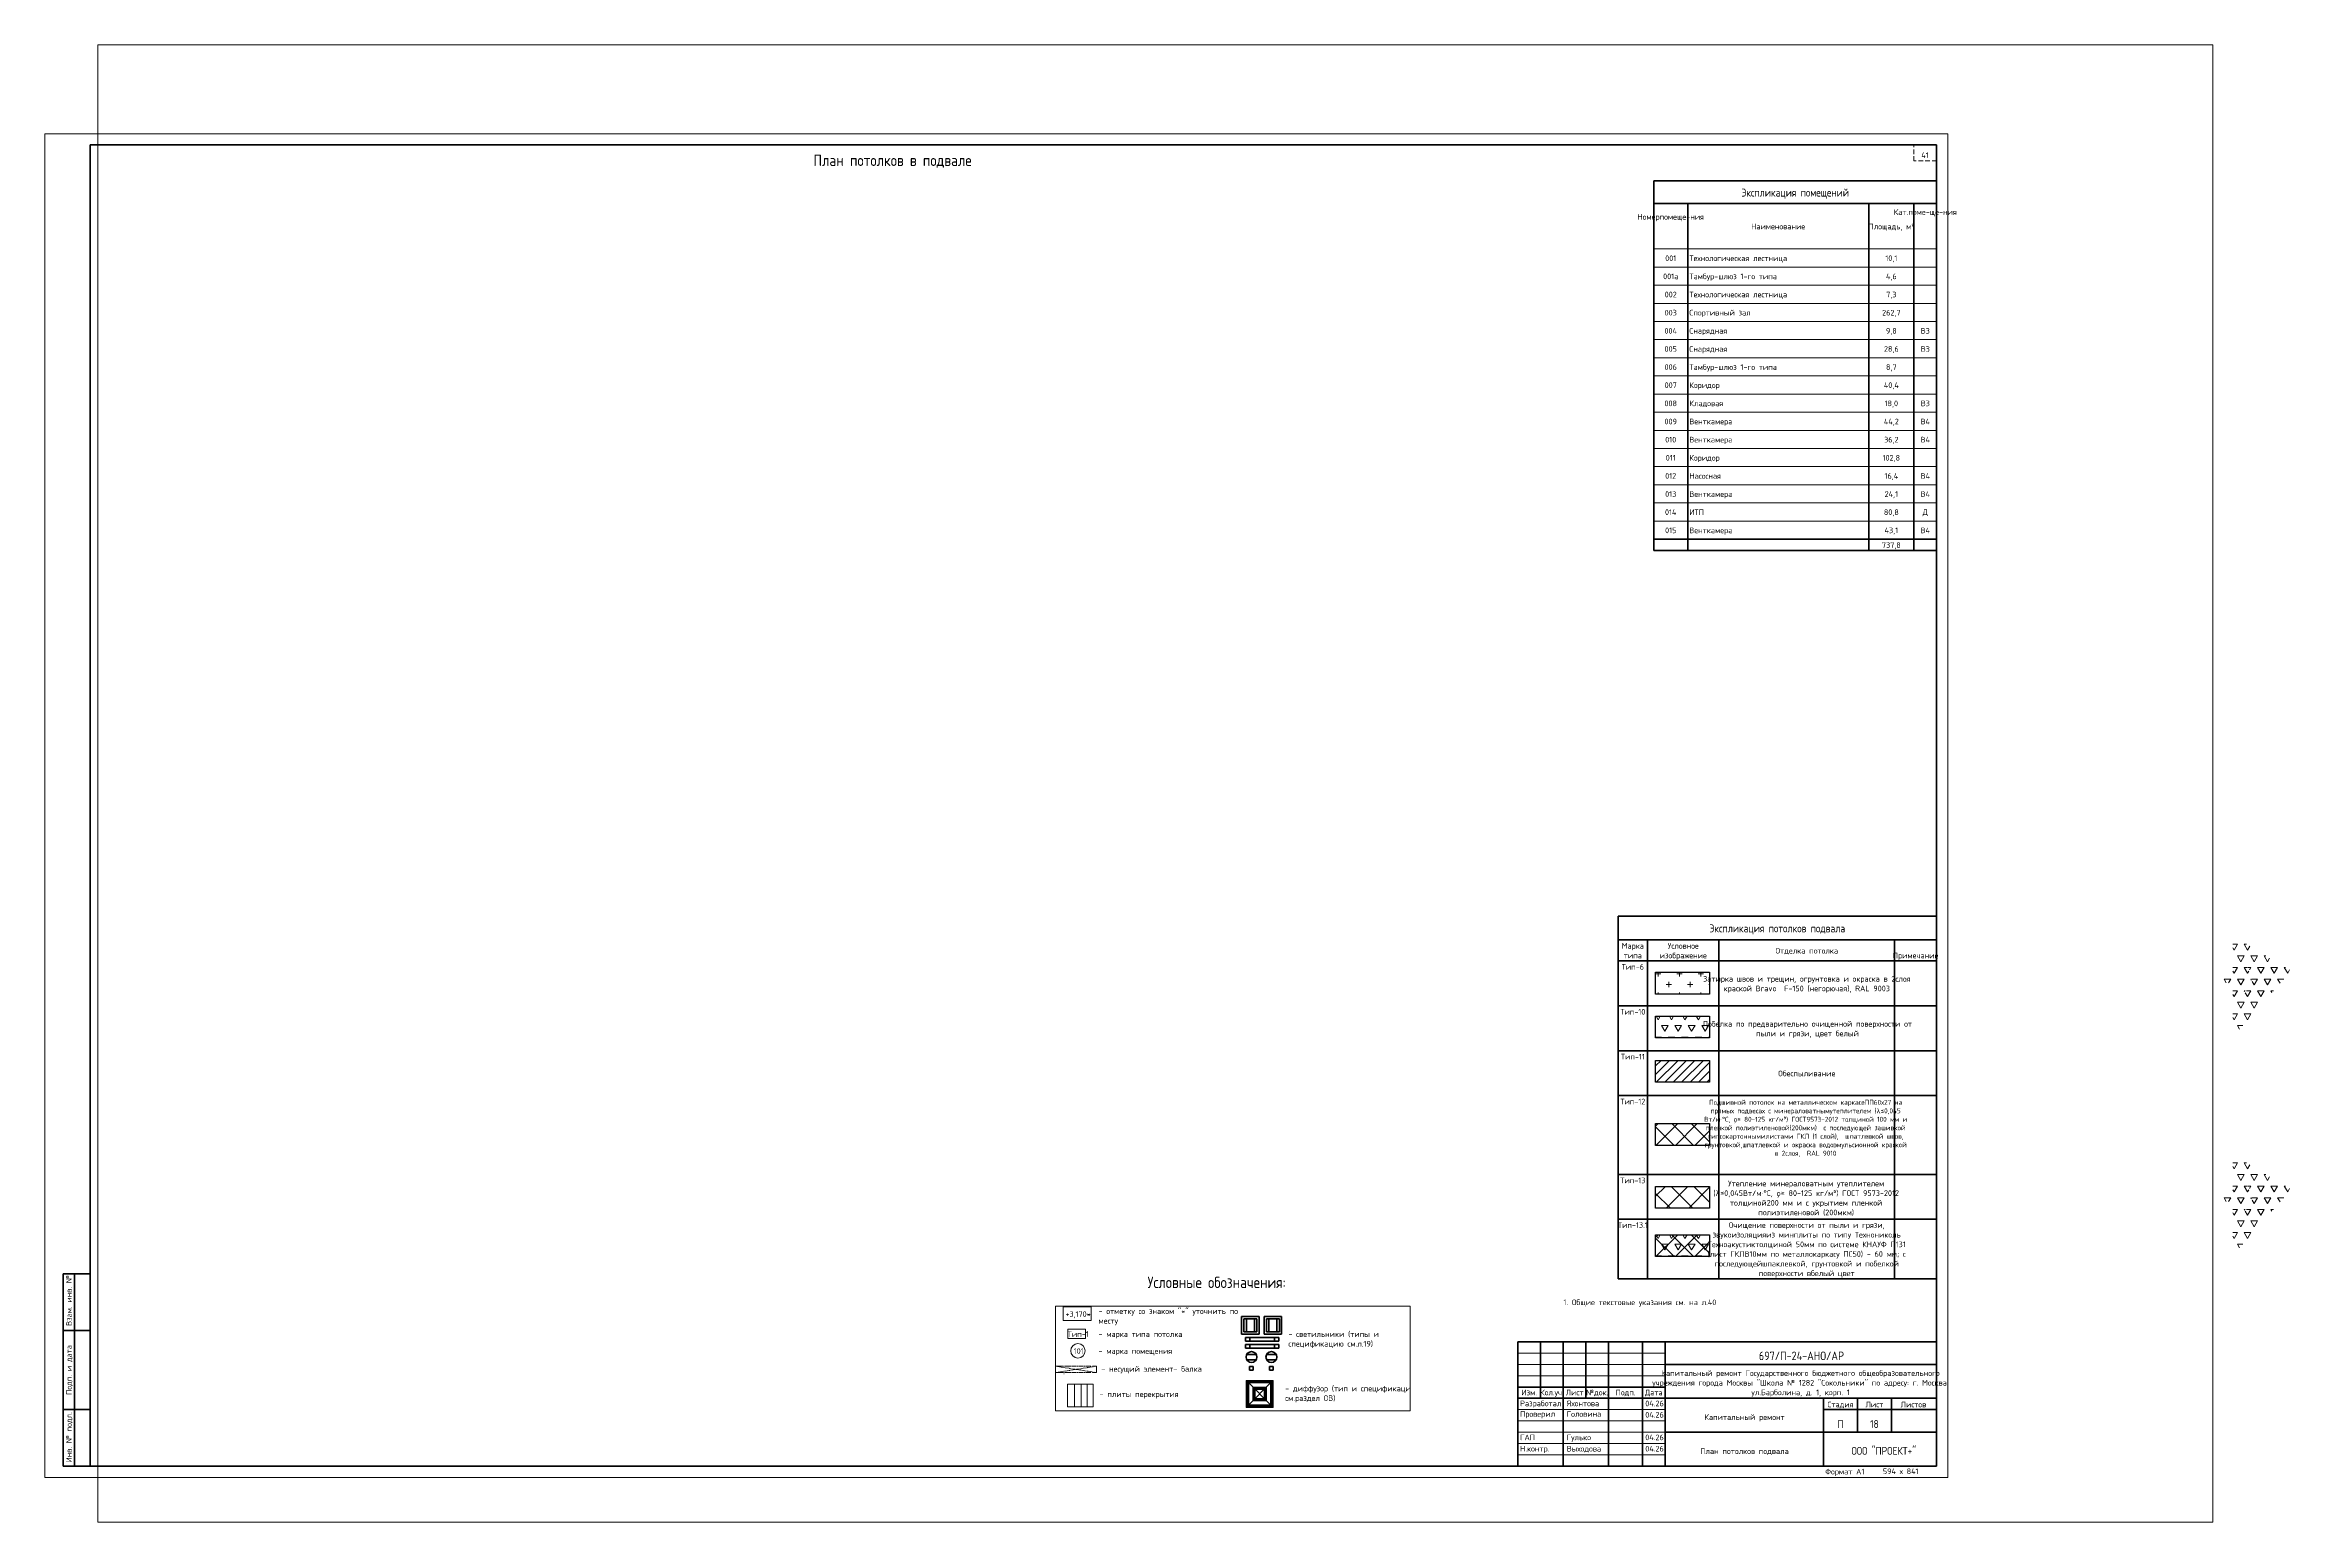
# Paper-space layout 'Лист 18' of a CAD drawing. Header units: millimetres. Extents: x -841 to 152, y -20 to 633.
# The model-space entities are those that its viewports show. They can reach past a viewport. Long polylines and large blocks are cut down to what shows.
import ezdxf

# ---------------------------------------------------------------- set-up
doc = ezdxf.new("R2010")
doc.units = ezdxf.units.MM
for name, pattern in [('ADSK_Штриховая_ш2 п1', [3, 2, -1]), ('ADSK_Штриховая_ш3 п1_5', [4.5, 3, -1.5]), ('ADSK_Штрихпунктирная 2 точки_ш15 п1_5 п1_5 п1_5', [19.5, 15, -1.5, 0, -1.5, 0, -1.5])]:
    doc.linetypes.add(name, pattern=pattern)
for name, color, linetype, lineweight in [('Аннотация', 7, 'Continuous', 18), ('Графика', 7, 'Continuous', 20), ('Заголовки', 7, 'Continuous', 20), ('Основная надпись', 7, 'Continuous', 30), ('Потолки штриховка', 7, 'Continuous', 9), ('Узлы', 7, 'Continuous', 18)]:
    doc.layers.add(name, color=color, linetype=linetype, lineweight=lineweight)
doc.layers.add('Видовой экран НП', color=253, linetype='Continuous', plot=False)
doc.layers.add('Линии', color=7, linetype='Continuous', lineweight=9, true_color=0x00a600)
doc.styles.add('GOST Common_4', font='GOST_Common.ttf', dxfattribs={"width": 0.9, "height": 125})
doc.styles.add('GOST Common_5', font='GOST_Common.ttf', dxfattribs={"width": 0.9, "height": 2.5})
doc.styles.add('GOST Common_6', font='GOST_Common.ttf', dxfattribs={"width": 0.9, "height": 3.5})
doc.styles.add('GOST Common_7', font='GOST_Common.ttf', dxfattribs={"width": 0.9, "height": 5})
doc.styles.add('GOST Common_8', font='GOST_Common.ttf', dxfattribs={"width": 0.9, "height": 3.5})
doc.styles.add('GOST Common_9', font='GOST_Common.ttf', dxfattribs={"width": 0.9, "height": 2.5})

# ---------------------------------------------------------------- blocks, each defined once
blk = doc.blocks.new('ADSK_ОсновнаяНадпись_АК и Партнеры - Форма 3-3901144-План потолков подвала')
at = {"layer": 'Основная надпись', "lineweight": 20}
for p, q in [((-1033, 445.5), (-1033, -148.5)), ((-1033, 445.5), (-192, 445.5)), ((-192, 445.5), (-192, -148.5)), ((-317, -93.5), (-382, -93.5)), ((-317, -98.5), (-382, -98.5)), ((-317, -103.5), (-382, -103.5)), ((-317, -118.5), (-382, -118.5)), ((-317, -123.5), (-382, -123.5)), ((-317, -128.5), (-382, -128.5)), ((-317, -133.5), (-382, -133.5)), ((-317, -138.5), (-382, -138.5)), ((-192, -148.5), (-1033, -148.5))]:
    blk.add_line(p, q, dxfattribs=at)
at = {"layer": 'Основная надпись', "lineweight": 50}
for p, q in [((-1013, 440.5), (-1013, -143.5)), ((-197, 440.5), (-1013, 440.5)), ((-197, -143.5), (-197, 440.5)), ((-1025, -58.5), (-1013, -58.5)), ((-1025, -58.5), (-1025, -143.5)), ((-1020, -58.5), (-1020, -143.5)), ((-1025, -83.5), (-1013, -83.5)), ((-382, -88.5), (-382, -143.5)), ((-197, -88.5), (-382, -88.5)), ((-372, -88.5), (-372, -113.5)), ((-362, -88.5), (-362, -143.5)), ((-352, -88.5), (-352, -113.5)), ((-342, -88.5), (-342, -143.5)), ((-327, -88.5), (-327, -143.5)), ((-317, -88.5), (-317, -143.5)), ((-197, -98.5), (-317, -98.5)), ((-317, -108.5), (-382, -108.5)), ((-1025, -118.5), (-1013, -118.5)), ((-197, -113.5), (-382, -113.5)), ((-247, -113.5), (-247, -143.5)), ((-197, -118.5), (-247, -118.5)), ((-232, -113.5), (-232, -128.5)), ((-217, -113.5), (-217, -128.5)), ((-197, -128.5), (-317, -128.5)), ((-1025, -143.5), (-1013, -143.5)), ((-1013, -143.5), (-197, -143.5))]:
    blk.add_line(p, q, dxfattribs=at)
at = {"layer": 'Основная надпись', "linetype": 'ADSK_Штриховая_ш2 п1', "lineweight": 20}
for p, q in [((-207, 433.5), (-207, 440.5)), ((-197, 433.5), (-207, 433.5))]:
    blk.add_line(p, q, dxfattribs=at)
at = {"layer": 'Основная надпись', "lineweight": 9, "char_height": 2.5, "attachment_point": 2, "rotation": 90, "line_spacing_factor": 1.022766, "style": 'GOST Common_5'}
for s, insert, width in [('\\pt6.3,12.6,18.9,25.2,31.5,37.8,44.1,50.4,56.7,63,69.3,75.6,81.9,88.2,94.5,100.8,107.1,113.4,119.7,126,132.3,138.6,144.9,151.2,157.5,163.8,170.1,176.4,182.7,189,195.3,201.6;Взам. инв. №', (-1023.63, -70.27), 20.835), ('\\pt6.3,12.6,18.9,25.2,31.5,37.8,44.1,50.4,56.7,63,69.3,75.6,81.9,88.2,94.5,100.8,107.1,113.4,119.7,126,132.3,138.6,144.9,151.2,157.5,163.8,170.1,176.4,182.7,189,195.3,201.6;Подп. и дата', (-1023.63, -100.97), 32.445), ('\\pt6.3,12.6,18.9,25.2,31.5,37.8,44.1,50.4,56.7,63,69.3,75.6,81.9,88.2,94.5,100.8,107.1,113.4,119.7,126,132.3,138.6,144.9,151.2,157.5,163.8,170.1,176.4,182.7,189,195.3,201.6;Инв. № подл.', (-1023.63, -130.74), 22.86)]:
    blk.add_mtext(s, dxfattribs=dict(at, insert=insert, width=width))
at = {"layer": 'Основная надпись', "lineweight": 9, "char_height": 2.5, "line_spacing_factor": 1.022766, "style": 'GOST Common_5'}
for s, insert, width, attachment_point in [('\\pt6.3,12.6,18.9,25.2,31.5,37.8,44.1,50.4,56.7,63,69.3,75.6,81.9,88.2,94.5,100.8,107.1,113.4,119.7,126,132.3,138.6,144.9,151.2,157.5,163.8,170.1,176.4,182.7,189,195.3,201.6;Изм.', (-377.02, -109.67), 10.656, 2), ('\\pt6.3,12.6,18.9,25.2,31.5,37.8,44.1,50.4,56.7,63,69.3,75.6,81.9,88.2,94.5,100.8,107.1,113.4,119.7,126,132.3,138.6,144.9,151.2,157.5,163.8,170.1,176.4,182.7,189,195.3,201.6;Кол.уч.', (-366.99, -109.67), 9.999, 2), ('\\pt6.3,12.6,18.9,25.2,31.5,37.8,44.1,50.4,56.7,63,69.3,75.6,81.9,88.2,94.5,100.8,107.1,113.4,119.7,126,132.3,138.6,144.9,151.2,157.5,163.8,170.1,176.4,182.7,189,195.3,201.6;Лист', (-356.99, -109.67), 10.062, 2), ('\\pt6.3,12.6,18.9,25.2,31.5,37.8,44.1,50.4,56.7,63,69.3,75.6,81.9,88.2,94.5,100.8,107.1,113.4,119.7,126,132.3,138.6,144.9,151.2,157.5,163.8,170.1,176.4,182.7,189,195.3,201.6;№док.', (-347.01, -109.67), 10.062, 2), ('\\pt6.3,12.6,18.9,25.2,31.5,37.8,44.1,50.4,56.7,63,69.3,75.6,81.9,88.2,94.5,100.8,107.1,113.4,119.7,126,132.3,138.6,144.9,151.2,157.5,163.8,170.1,176.4,182.7,189,195.3,201.6;Подп.', (-334.45, -109.67), 15.237, 2), ('\\pt6.3,12.6,18.9,25.2,31.5,37.8,44.1,50.4,56.7,63,69.3,75.6,81.9,88.2,94.5,100.8,107.1,113.4,119.7,126,132.3,138.6,144.9,151.2,157.5,163.8,170.1,176.4,182.7,189,195.3,201.6;Дата', (-322, -109.67), 9.945, 2), ('\\pt6.3,12.6,18.9,25.2,31.5,37.8,44.1,50.4,56.7,63,69.3,75.6,81.9,88.2,94.5,100.8,107.1,113.4,119.7,126,132.3,138.6,144.9,151.2,157.5,163.8,170.1,176.4,182.7,189,195.3,201.6;Стадия', (-239.48, -114.98), 15.417, 2), ('\\pt6.3,12.6,18.9,25.2,31.5,37.8,44.1,50.4,56.7,63,69.3,75.6,81.9,88.2,94.5,100.8,107.1,113.4,119.7,126,132.3,138.6,144.9,151.2,157.5,163.8,170.1,176.4,182.7,189,195.3,201.6;Лист', (-224.49, -114.98), 15.597, 2), ('\\pt6.3,12.6,18.9,25.2,31.5,37.8,44.1,50.4,56.7,63,69.3,75.6,81.9,88.2,94.5,100.8,107.1,113.4,119.7,126,132.3,138.6,144.9,151.2,157.5,163.8,170.1,176.4,182.7,189,195.3,201.6;Листов', (-207.24, -114.98), 19.71, 2), ('\\pt11.43,22.86,34.29,45.72,57.15,68.58,80.01,91.44,102.87,114.3,125.73,137.16,148.59,160.02,171.45,182.88,194.31,205.74,217.17,228.6,240.03,251.46,262.89,274.32,285.75,297.18,308.61,320.04,331.47,342.9,354.33,365.76;Формат А1', (-246.24, -144.66), 15.066, 1), ('\\pt11.43,22.86,34.29,45.72,57.15,68.58,80.01,91.44,102.87,114.3,125.73,137.16,148.59,160.02,171.45,182.88,194.31,205.74,217.17,228.6,240.03,251.46,262.89,274.32,285.75,297.18,308.61,320.04,331.47,342.9,354.33,365.76;594 х 841', (-220.76, -144.5), 12.744, 1)]:
    blk.add_mtext(s, dxfattribs=dict(at, insert=insert, width=width, attachment_point=attachment_point))

msp = doc.modelspace()

# ---------------------------------------------------------------- hatches: boundary and pattern name
at = {"layer": 'Узлы', "lineweight": 20, "true_color": 0x939393}
h = msp.add_hatch(color=252, dxfattribs=at)
h.paths.add_polyline_path([(64497.991, -1343.705), (65097.991, -1343.705), (65097.991, -743.705), (64497.991, -743.705), (64497.991, -1293.705)])
h.paths.add_polyline_path([(65047.991, -1293.705), (64547.991, -1293.705), (64547.991, -793.705), (65047.991, -793.705)])
h.paths.add_polyline_path([(64647.991, -1193.705), (64947.991, -1193.705), (64947.991, -893.705), (64647.991, -893.705), (64647.991, -1143.705)])
h.paths.add_polyline_path([(64697.991, -1143.705), (64697.991, -943.705), (64897.991, -943.705), (64897.991, -1143.705)])

# ---------------------------------------------------------------- linework, layer by layer
at = {"layer": 'Аннотация', "lineweight": 9, "flags": 128}
msp.add_lwpolyline([(60556.591, 391.581), (60946.741, 391.581), (60946.741, 180.081), (60556.591, 180.081)], close=True, dxfattribs=at)
at = {"layer": 'Линии', "color": 7}
for p, q in [((60452.053, 879.397), (61072.053, 879.397)), ((60452.053, 579.397), (60452.053, 879.397)), ((61072.053, 879.397), (61072.053, 579.397)), ((61072.053, 579.397), (60452.053, 579.397)), ((65097.991, -743.705), (64497.991, -743.705)), ((64497.991, -743.705), (64497.991, -1343.705)), ((65097.991, -1343.705), (65097.991, -743.705)), ((64547.991, -1293.705), (64547.991, -793.705)), ((64547.991, -793.705), (65047.991, -793.705)), ((65047.991, -793.705), (65047.991, -1293.705)), ((64647.991, -893.705), (64647.991, -1193.705)), ((64947.991, -893.705), (64647.991, -893.705)), ((64947.991, -1193.705), (64947.991, -893.705)), ((64697.991, -943.705), (64897.991, -943.705)), ((64697.991, -1143.705), (64697.991, -943.705)), ((64897.991, -943.705), (64897.991, -1143.705)), ((64897.991, -1143.705), (64697.991, -1143.705)), ((64647.991, -1193.705), (64947.991, -1193.705)), ((65047.991, -1293.705), (64547.991, -1293.705)), ((64497.991, -1343.705), (65097.991, -1343.705))]:
    msp.add_line(p, q, dxfattribs=at)
at = {"layer": 'Линии', "color": 5, "lineweight": 35, "true_color": 0x0000ff}
for p, q in [((64399.608, 666.747), (64786.108, 666.747)), ((64399.608, 279.738), (64399.608, 666.747)), ((64786.108, 666.747), (64786.108, 279.738)), ((64736.108, 616.747), (64449.608, 616.747)), ((64449.608, 616.747), (64449.608, 329.738)), ((64504.147, 616.747), (64504.147, 329.738)), ((64680.147, 616.747), (64680.147, 329.738)), ((64736.108, 329.738), (64736.108, 616.747)), ((64449.608, 329.738), (64736.108, 329.738)), ((64786.108, 279.738), (64399.608, 279.738)), ((64488.003, 124.845), (64488.003, 204.845)), ((64488.003, 204.845), (65222.725, 204.845)), ((64577.991, 124.845), (64577.991, 204.845)), ((65122.725, 204.845), (65122.725, 124.845)), ((65222.725, 204.845), (65222.725, 124.845)), ((65222.725, 124.845), (64488.003, 124.845)), ((64511.452, -171.143), (64723.084, -171.143)), ((64512.44, -286.143), (64722.096, -286.143)), ((64655.412, -438.159), (64570.678, -438.159)), ((64570.678, -518.159), (64570.678, -438.159)), ((64655.412, -518.159), (64655.412, -438.159)), ((64570.678, -518.159), (64655.412, -518.159)), ((65047.991, -793.705), (64547.991, -793.705)), ((64547.991, -793.705), (64547.991, -1293.705)), ((65047.991, -1293.705), (65047.991, -793.705)), ((64547.991, -1293.705), (65047.991, -1293.705))]:
    msp.add_line(p, q, dxfattribs=at)
at = {"layer": 'Линии', "color": 1, "lineweight": 35, "true_color": 0xff0000}
for p, q in [((64895.892, 666.747), (65282.392, 666.747)), ((64895.892, 279.738), (64895.892, 666.747)), ((65282.392, 666.747), (65282.392, 279.738)), ((65232.392, 616.747), (64945.892, 616.747)), ((64945.892, 616.747), (64945.892, 329.738)), ((65000.43, 616.747), (65000.43, 329.738)), ((65176.43, 616.747), (65176.43, 329.738)), ((65232.392, 329.738), (65232.392, 616.747)), ((64945.892, 329.738), (65232.392, 329.738)), ((65282.392, 279.738), (64895.892, 279.738)), ((64488.003, -30.047), (64488.003, 49.953)), ((64488.003, 49.953), (65222.725, 49.953)), ((64577.991, -30.047), (64577.991, 49.953)), ((65122.725, 49.953), (65122.725, -30.047)), ((65222.725, 49.953), (65222.725, -30.047)), ((65222.725, -30.047), (64488.003, -30.047)), ((64951.452, -171.143), (65163.084, -171.143)), ((64952.44, -286.143), (65162.096, -286.143)), ((65097.991, -438.159), (65013.257, -438.159)), ((65013.257, -518.159), (65013.257, -438.159)), ((65097.991, -518.159), (65097.991, -438.159)), ((65013.257, -518.159), (65097.991, -518.159))]:
    msp.add_line(p, q, dxfattribs=at)
at = {"layer": 'Линии', "color": 7, "linetype": 'ADSK_Штрихпунктирная 2 точки_ш15 п1_5 п1_5 п1_5'}
for p, q in [((60289.033, -431.463), (60449.033, -431.463)), ((60289.033, -571.463), (60289.033, -431.463)), ((60289.033, -431.463), (60457.013, -457.594)), ((60454.576, -431.463), (60460.576, -431.463)), ((60466.859, -431.463), (60472.859, -431.463)), ((60482.782, -431.463), (60592.782, -431.463)), ((60605.6, -431.463), (60611.6, -431.463)), ((60620.6, -431.463), (60626.6, -431.463)), ((60640.666, -431.463), (60750.666, -431.463)), ((60763.484, -431.463), (60769.484, -431.463)), ((60778.484, -431.463), (60784.484, -431.463)), ((60798.55, -431.463), (60908.55, -431.463)), ((60921.368, -431.463), (60927.368, -431.463)), ((60936.368, -431.463), (60942.368, -431.463)), ((60956.434, -431.463), (61066.434, -431.463)), ((61079.251, -431.463), (61085.251, -431.463)), ((61094.251, -431.463), (61100.251, -431.463)), ((61094.251, -431.463), (61100.251, -431.463)), ((61119.033, -431.463), (61189.033, -431.463)), ((61153.635, -436.97), (61189.033, -431.463)), ((61189.033, -431.463), (61189.033, -571.463)), ((61010.358, -459.257), (61099.289, -445.424)), ((61111.146, -443.579), (61117.075, -442.657)), ((61130.908, -440.505), (61136.837, -439.583)), ((60469.865, -459.593), (60475.794, -460.515)), ((60481.222, -461.36), (60487.151, -462.282)), ((60496.538, -463.742), (60585.468, -477.576)), ((60896.725, -476.934), (60970.834, -465.406)), ((60983.686, -463.406), (60989.615, -462.484)), ((60995.042, -461.64), (61000.971, -460.718)), ((60597.326, -479.42), (60603.254, -480.342)), ((60617.088, -482.494), (60623.017, -483.416)), ((60639.815, -486.029), (60713.923, -497.558)), ((60753.448, -499.221), (60842.378, -485.388)), ((60854.236, -483.543), (60860.165, -482.621)), ((60873.998, -480.469), (60879.927, -479.547)), ((60639.815, -516.898), (60713.923, -505.369)), ((60726.776, -499.557), (60732.704, -500.479)), ((60726.776, -503.37), (60732.704, -502.448)), ((60738.132, -501.604), (60744.061, -500.681)), ((60738.132, -501.323), (60744.061, -502.246)), ((60753.448, -503.706), (60842.378, -517.539)), ((60496.538, -539.185), (60585.468, -525.351)), ((60597.326, -523.507), (60603.254, -522.585)), ((60617.088, -520.433), (60623.017, -519.511)), ((60854.236, -519.384), (60860.165, -520.306)), ((60873.998, -522.458), (60879.927, -523.38)), ((60896.725, -525.993), (60970.834, -537.521)), ((60289.033, -571.463), (60457.013, -545.333)), ((60469.865, -543.334), (60475.794, -542.412)), ((60481.222, -541.567), (60487.151, -540.645)), ((60983.686, -539.521), (60989.615, -540.443)), ((60995.042, -541.287), (61000.971, -542.209)), ((61010.358, -543.67), (61099.289, -557.503)), ((61111.146, -559.348), (61117.075, -560.27)), ((61130.908, -562.422), (61136.837, -563.344)), ((60289.033, -571.463), (60449.033, -571.463)), ((60454.576, -571.463), (60460.576, -571.463)), ((60466.859, -571.463), (60472.859, -571.463)), ((60482.782, -571.463), (60592.782, -571.463)), ((60605.6, -571.463), (60611.6, -571.463)), ((60620.6, -571.463), (60626.6, -571.463)), ((60640.666, -571.463), (60750.666, -571.463)), ((60763.484, -571.463), (60769.484, -571.463)), ((60778.484, -571.463), (60784.484, -571.463)), ((60798.55, -571.463), (60908.55, -571.463)), ((60921.368, -571.463), (60927.368, -571.463)), ((60936.368, -571.463), (60942.368, -571.463)), ((60956.434, -571.463), (61066.434, -571.463)), ((61079.251, -571.463), (61085.251, -571.463)), ((61094.251, -571.463), (61100.251, -571.463)), ((61119.033, -571.463), (61189.033, -571.463)), ((61153.635, -565.957), (61189.033, -571.463)), ((60469.865, -599.593), (60475.794, -600.515))]:
    msp.add_line(p, q, dxfattribs=at)
at = {"layer": 'Линии', "color": 7, "lineweight": 20}
for p, q in [((64497.991, -743.705), (65097.991, -743.705)), ((64497.991, -1343.705), (64497.991, -743.705)), ((65097.991, -743.705), (65097.991, -1343.705)), ((64547.991, -793.705), (65047.991, -1293.705)), ((65047.991, -793.705), (64547.991, -1293.705)), ((65097.991, -1343.705), (64497.991, -1343.705))]:
    msp.add_line(p, q, dxfattribs=at)
at = {"layer": 'Линии', "color": 7, "linetype": 'ADSK_Штриховая_ш3 п1_5'}
for p, q in [((60549.779, -824.111), (61119.033, -824.111)), ((60549.779, -1330.192), (60549.779, -824.111)), ((60703.607, -824.111), (60703.607, -1330.192)), ((60850.351, -824.111), (60850.351, -1330.192)), ((60985.251, -824.111), (60985.251, -1330.192)), ((61119.033, -824.111), (61119.033, -1330.192)), ((61119.033, -1330.192), (60549.779, -1330.192))]:
    msp.add_line(p, q, dxfattribs=at)
at = {"layer": 'Линии', "color": 7}
msp.add_circle((60782.519, -90.606), 160, dxfattribs=at)
at = {"layer": 'Линии', "color": 5, "lineweight": 35, "true_color": 0x0000ff}
msp.add_circle((64617.268, -227.738), 120, dxfattribs=at)
at = {"layer": 'Линии', "color": 1, "lineweight": 35, "true_color": 0xff0000}
msp.add_circle((65057.268, -227.738), 120, dxfattribs=at)

# ---------------------------------------------------------------- texts
at = {"layer": 'Аннотация', "lineweight": 9, "char_height": 125, "attachment_point": 1, "line_spacing_factor": 1.022766, "style": 'GOST Common_4'}
for s, insert, width in [('\\pt180,360,540,720,900,1080,1260,1440,1620,1800,1980,2160,2340,2520,2700,2880,3060,3240,3420,3600,3780,3960,4140,4320,4500,4680,4860,5040,5220,5400,5580,5760;- отметку со знаком "*" уточнить по месту', (61236.905, 848.372), 2569.05), ('\\pt180,360,540,720,900,1080,1260,1440,1620,1800,1980,2160,2340,2520,2700,2880,3060,3240,3420,3600,3780,3960,4140,4320,4500,4680,4860,5040,5220,5400,5580,5760;+3,170*', (60504.536, 783.881), 502.2225), ('\\pt180,360,540,720,900,1080,1260,1440,1620,1800,1980,2160,2340,2520,2700,2880,3060,3240,3420,3600,3780,3960,4140,4320,4500,4680,4860,5040,5220,5400,5580,5760;- светильники (типы и спецификацию см.л.19)', (65431.952, 341.391), 2634.3), ('\\pt180,360,540,720,900,1080,1260,1440,1620,1800,1980,2160,2340,2520,2700,2880,3060,3240,3420,3600,3780,3960,4140,4320,4500,4680,4860,5040,5220,5400,5580,5760;Тип-1', (60556.591, 341.391), 394.0515), ('\\pt180,360,540,720,900,1080,1260,1440,1620,1800,1980,2160,2340,2520,2700,2880,3060,3240,3420,3600,3780,3960,4140,4320,4500,4680,4860,5040,5220,5400,5580,5760;- марка типа потолка', (61236.905, 341.391), 1587.5685), ('\\pt180,360,540,720,900,1080,1260,1440,1620,1800,1980,2160,2340,2520,2700,2880,3060,3240,3420,3600,3780,3960,4140,4320,4500,4680,4860,5040,5220,5400,5580,5760;101', (60688.651, -32.913), 198.6165), ('\\pt180,360,540,720,900,1080,1260,1440,1620,1800,1980,2160,2340,2520,2700,2880,3060,3240,3420,3600,3780,3960,4140,4320,4500,4680,4860,5040,5220,5400,5580,5760;- марка помещения', (61236.905, -32.913), 1368.045), ('\\pt180,360,540,720,900,1080,1260,1440,1620,1800,1980,2160,2340,2520,2700,2880,3060,3240,3420,3600,3780,3960,4140,4320,4500,4680,4860,5040,5220,5400,5580,5760;- несущий элемент- балка', (61298.388, -428.159), 1893.9015), ('\\pt180,360,540,720,900,1080,1260,1440,1620,1800,1980,2160,2340,2520,2700,2880,3060,3240,3420,3600,3780,3960,4140,4320,4500,4680,4860,5040,5220,5400,5580,5760;- диффузор (тип и спецификацию см.раздел ОВ)', (65361.118, -860.561), 2759.4), ('\\pt180,360,540,720,900,1080,1260,1440,1620,1800,1980,2160,2340,2520,2700,2880,3060,3240,3420,3600,3780,3960,4140,4320,4500,4680,4860,5040,5220,5400,5580,5760;- плиты перекрытия', (61259.324, -986.795), 1440.3105)]:
    msp.add_mtext(s, dxfattribs=dict(at, insert=insert, width=width))

psp = doc.layouts.new('Лист 18')

# ---------------------------------------------------------------- hatches: boundary and pattern name
at = {"layer": 'Потолки штриховка', "lineweight": 18, "true_color": 0x808080}
h = psp.add_hatch(dxfattribs=at)
h.set_pattern_fill('FP_6', color=8, scale=0.017262, style=0, pattern_type=2)
h.set_pattern_definition([(60, (-708.115, -135.9555), (-2.959514, 5.12603), [2.959515, -2.959515]), (120, (-708.115, -135.9555), (-5.91903, 1e-06), [2.959515, -2.959515]), (0, (-709.5945, -133.3925), (2.959515, 5.12603), [2.959515, -2.959515])])
h.paths.add_polyline_path([(133.29, 217.67), (136.81, 212.38), (131.99, 226.65), (135.05, 221.19), (128.88, 211.06), (131.08, 213.7)], flags=16)
h.paths.add_polyline_path([(127.27, 217.47), (125.92, 220.05), (123.3, 223.1), (119.81, 218.3), (125.07, 218.78)])
h.paths.add_polyline_path([(-105.33, 200.46), (-105.33, 203.94), (-129.18, 203.94), (-129.18, 194.32), (-105.33, 194.32)])
h.paths.add_polyline_path([(151.65, 223.97), (125.92, 239.23), (125.92, 194.76)])
at = {"layer": 'Потолки штриховка', "lineweight": 18}
h = psp.add_hatch(dxfattribs=at)
h.set_pattern_fill('FP_5', color=256, scale=0.024748, style=0, pattern_type=2)
h.set_pattern_definition([(0, (-525.326, -220.531), (4.71457, 4.71457), [2.357285, -7.071856]), (90, (-524.1473, -221.71), (-4.71457, 4.71457), [2.357285, -7.071856])])
h.paths.add_polyline_path([(-105.33, 213.7), (-105.33, 223.31), (-129.18, 223.31), (-129.18, 213.7)])
h = psp.add_hatch(dxfattribs=at)
h.set_pattern_fill('FP_2', color=256, scale=0.008802, style=0, pattern_type=2)
h.set_pattern_definition([(45, (-504.5773, 52.846), (-1.865996, 1.865996), [])])
h.paths.add_polyline_path([(-129.18, 174.76), (-105.33, 174.76), (-105.33, 184.38), (-129.18, 184.38)])
at = {"layer": 'Потолки штриховка', "lineweight": 18, "true_color": 0x808080}
h = psp.add_hatch(dxfattribs=at)
h.set_pattern_fill('FP_6', color=8, scale=0.017262, style=0, pattern_type=2)
h.set_pattern_definition([(60, (-708.115, -232.602), (-2.959514, 5.12603), [2.959515, -2.959515]), (120, (-708.115, -232.602), (-5.91903, 1e-06), [2.959515, -2.959515]), (0, (-709.5945, -230.039), (2.959515, 5.12603), [2.959515, -2.959515])])
h.paths.add_polyline_path([(133.29, 121.02), (136.81, 115.73), (131.99, 130), (135.05, 124.55), (128.88, 114.41), (131.08, 117.05)], flags=16)
h.paths.add_polyline_path([(127.27, 120.83), (125.92, 123.4), (123.3, 126.45), (119.81, 121.66), (125.07, 122.14)])
h.paths.add_polyline_path([(-105.33, 103.81), (-105.33, 107.3), (-129.18, 107.3), (-129.18, 97.68), (-105.33, 97.68)])
h.paths.add_polyline_path([(151.65, 127.32), (125.92, 142.58), (125.92, 98.11)])
h = psp.add_hatch(dxfattribs=at)
h.set_pattern_fill('FP_7', color=8, scale=0.023465, style=0, pattern_type=2)
h.set_pattern_definition([(45, (20.771, -780.981), (-4.977675, 4.977675), []), (135, (20.771, -780.981), (-4.977675, -4.977675), [])])
h.paths.add_polyline_path([(-108.17, 120.34), (-110.84, 120.42), (-112.13, 120.4)], flags=16)
h.paths.add_polyline_path([(-129.18, 119.05), (-105.33, 119.05), (-105.33, 128.67), (-129.18, 128.67)])
at = {"layer": 'Узлы', "lineweight": 9}
h = psp.add_hatch(dxfattribs=at)
h.set_pattern_fill('FP_7', color=256, scale=0.020257, style=0, pattern_type=2)
h.set_pattern_definition([(45, (-769.5714, -631.2546), (-4.297055, 4.297055), []), (135, (-769.5714, -631.2546), (-4.297055, -4.297055), [])])
h.paths.add_polyline_path([(-105.33, 146.8), (-105.33, 156.42), (-129.18, 156.42), (-129.18, 146.8)])
h = psp.add_hatch(dxfattribs=at)
h.set_pattern_fill('FP_7', color=256, scale=0.020257, style=0, pattern_type=2)
h.set_pattern_definition([(45, (-769.5714, -680.38), (-4.297055, 4.297055), []), (135, (-769.5714, -680.38), (-4.297055, -4.297055), [])])
h.paths.add_polyline_path([(-105.33, 97.68), (-105.33, 107.3), (-129.18, 107.3), (-129.18, 97.68)])

# ---------------------------------------------------------------- linework, layer by layer
for points in [[(-129.18, 223.31), (-105.33, 223.31), (-105.33, 213.7), (-129.18, 213.7)], [(-129.18, 203.94), (-105.33, 203.94), (-105.33, 194.32), (-129.18, 194.32)], [(-129.18, 184.38), (-105.33, 184.38), (-105.33, 174.76), (-129.18, 174.76)], [(-129.18, 156.42), (-105.33, 156.42), (-105.33, 146.8), (-129.18, 146.8)], [(-129.18, 128.67), (-105.33, 128.67), (-105.33, 119.05), (-129.18, 119.05)], [(-129.18, 107.3), (-105.33, 107.3), (-105.33, 97.68), (-129.18, 97.68)]]:
    psp.add_lwpolyline(points, close=True)
at = {"layer": 'Линии', "color": 7, "lineweight": 50}
for p, q in [((-130.01, 573.1), (-130.01, 563.1)), ((-5, 573.1), (-130.01, 573.1)), ((-5, 563.1), (-5, 573.1)), ((-130.01, 563.1), (-130.01, 409.75)), ((-130.01, 563.1), (-5, 563.1)), ((-115.01, 563.1), (-115.01, 543.06)), ((-35.01, 563.1), (-35.01, 543.06)), ((-15.01, 563.1), (-15.01, 543.06)), ((-5.01, 563.1), (-5.01, 543.06)), ((-5, 563.1), (-5, 409.75)), ((-115.01, 543.06), (-115.01, 535.04)), ((-35.01, 543.06), (-35.01, 535.04)), ((-15.01, 543.06), (-15.01, 535.04)), ((-5.01, 543.06), (-5.01, 535.04)), ((-115.01, 535.04), (-115.01, 527.02)), ((-115.01, 527.02), (-115.01, 519)), ((-35.01, 535.04), (-35.01, 527.02)), ((-35.01, 527.02), (-35.01, 519)), ((-15.01, 535.04), (-15.01, 527.02)), ((-15.01, 527.02), (-15.01, 519)), ((-5.01, 535.04), (-5.01, 527.02)), ((-5.01, 527.02), (-5.01, 519)), ((-115.01, 519), (-115.01, 510.99)), ((-35.01, 519), (-35.01, 510.99)), ((-15.01, 519), (-15.01, 510.99)), ((-5.01, 519), (-5.01, 510.99)), ((-115.01, 510.99), (-115.01, 502.97)), ((-35.01, 510.99), (-35.01, 502.97)), ((-15.01, 510.99), (-15.01, 502.97)), ((-5.01, 510.99), (-5.01, 502.97)), ((-115.01, 502.97), (-115.01, 494.95)), ((-35.01, 502.97), (-35.01, 494.95)), ((-15.01, 502.97), (-15.01, 494.95)), ((-5.01, 502.97), (-5.01, 494.95)), ((-115.01, 494.95), (-115.01, 486.93)), ((-115.01, 486.93), (-115.01, 478.91)), ((-35.01, 494.95), (-35.01, 486.93)), ((-35.01, 486.93), (-35.01, 478.91)), ((-15.01, 494.95), (-15.01, 486.93)), ((-15.01, 486.93), (-15.01, 478.91)), ((-5.01, 494.95), (-5.01, 486.93)), ((-5.01, 486.93), (-5.01, 478.91)), ((-115.01, 478.91), (-115.01, 470.89)), ((-35.01, 478.91), (-35.01, 470.89)), ((-15.01, 478.91), (-15.01, 470.89)), ((-5.01, 478.91), (-5.01, 470.89)), ((-115.01, 470.89), (-115.01, 462.87)), ((-35.01, 470.89), (-35.01, 462.87)), ((-15.01, 470.89), (-15.01, 462.87)), ((-5.01, 470.89), (-5.01, 462.87)), ((-115.01, 462.87), (-115.01, 454.86)), ((-35.01, 462.87), (-35.01, 454.86)), ((-15.01, 462.87), (-15.01, 454.86)), ((-5.01, 462.87), (-5.01, 454.86)), ((-115.01, 454.86), (-115.01, 446.84)), ((-115.01, 446.84), (-115.01, 438.82)), ((-35.01, 454.86), (-35.01, 446.84)), ((-35.01, 446.84), (-35.01, 438.82)), ((-15.01, 454.86), (-15.01, 446.84)), ((-15.01, 446.84), (-15.01, 438.82)), ((-5.01, 454.86), (-5.01, 446.84)), ((-5.01, 446.84), (-5.01, 438.82)), ((-115.01, 438.82), (-115.01, 430.8)), ((-35.01, 438.82), (-35.01, 430.8)), ((-15.01, 438.82), (-15.01, 430.8)), ((-5.01, 438.82), (-5.01, 430.8)), ((-115.01, 430.8), (-115.01, 422.78)), ((-35.01, 430.8), (-35.01, 422.78)), ((-15.01, 430.8), (-15.01, 422.78)), ((-5.01, 430.8), (-5.01, 422.78)), ((-115.01, 422.78), (-115.01, 414.76)), ((-35.01, 422.78), (-35.01, 414.76)), ((-15.01, 422.78), (-15.01, 414.76)), ((-5.01, 422.78), (-5.01, 414.76)), ((-115.01, 414.76), (-130.01, 414.76)), ((-5, 409.75), (-130.01, 409.75)), ((-35.01, 414.76), (-115.01, 414.76)), ((-115.01, 414.76), (-115.01, 409.75)), ((-15.01, 414.76), (-35.01, 414.76)), ((-35.01, 414.76), (-35.01, 409.75)), ((-5.01, 414.76), (-15.01, 414.76)), ((-15.01, 414.76), (-15.01, 409.75)), ((-5.01, 414.76), (-5.01, 409.75)), ((-145.78, 248.19), (-145.78, 237.6)), ((-5, 248.19), (-145.78, 248.19)), ((-5, 237.6), (-5, 248.19)), ((-145.78, 237.6), (-145.78, 87.87)), ((-145.78, 237.6), (-5, 237.6)), ((-132.7, 228.33), (-145.78, 228.33)), ((-132.7, 237.6), (-132.7, 228.33)), ((-101.2, 228.33), (-132.7, 228.33)), ((-132.7, 228.33), (-132.7, 208.49)), ((-101.2, 237.6), (-101.2, 228.33)), ((-23.55, 228.33), (-101.2, 228.33)), ((-101.2, 228.33), (-101.2, 208.49)), ((-23.55, 237.6), (-23.55, 228.33)), ((-5, 228.33), (-23.55, 228.33)), ((-23.55, 228.33), (-23.55, 208.49)), ((-5, 237.6), (-5, 87.87)), ((-132.7, 208.49), (-145.78, 208.49)), ((-101.2, 208.49), (-132.7, 208.49)), ((-132.7, 208.49), (-132.7, 188.64)), ((-23.55, 208.49), (-101.2, 208.49)), ((-101.2, 208.49), (-101.2, 188.64)), ((-5, 208.49), (-23.55, 208.49)), ((-23.55, 208.49), (-23.55, 188.64)), ((-132.7, 188.64), (-145.78, 188.64)), ((-101.2, 188.64), (-132.7, 188.64)), ((-132.7, 188.64), (-132.7, 168.8)), ((-23.55, 188.64), (-101.2, 188.64)), ((-101.2, 188.64), (-101.2, 168.8)), ((-5, 188.64), (-23.55, 188.64)), ((-23.55, 188.64), (-23.55, 168.8)), ((-132.7, 168.8), (-145.78, 168.8)), ((-101.2, 168.8), (-132.7, 168.8)), ((-132.7, 168.8), (-132.7, 133.95)), ((-23.55, 168.8), (-101.2, 168.8)), ((-101.2, 168.8), (-101.2, 133.95)), ((-5, 168.8), (-23.55, 168.8)), ((-23.55, 168.8), (-23.55, 133.95)), ((-132.7, 133.95), (-145.78, 133.95)), ((-101.2, 133.95), (-132.7, 133.95)), ((-132.7, 133.95), (-132.7, 114.19)), ((-23.55, 133.95), (-101.2, 133.95)), ((-101.2, 133.95), (-101.2, 114.19)), ((-5, 133.95), (-23.55, 133.95)), ((-23.55, 133.95), (-23.55, 114.19)), ((-132.7, 114.19), (-145.78, 114.19)), ((-101.2, 114.19), (-132.7, 114.19)), ((-132.7, 114.19), (-132.7, 87.87)), ((-23.55, 114.19), (-101.2, 114.19)), ((-101.2, 114.19), (-101.2, 87.87)), ((-5, 114.19), (-23.55, 114.19)), ((-23.55, 114.19), (-23.55, 87.87)), ((-5, 87.87), (-145.78, 87.87))]:
    psp.add_line(p, q, dxfattribs=at)
at = {"layer": 'Линии', "color": 7, "lineweight": 20}
for p, q in [((-115.01, 543.06), (-130.01, 543.06)), ((-35.01, 543.06), (-115.01, 543.06)), ((-15.01, 543.06), (-35.01, 543.06)), ((-5.01, 543.06), (-15.01, 543.06)), ((-115.01, 535.04), (-130.01, 535.04)), ((-115.01, 527.02), (-130.01, 527.02)), ((-35.01, 535.04), (-115.01, 535.04)), ((-35.01, 527.02), (-115.01, 527.02)), ((-15.01, 535.04), (-35.01, 535.04)), ((-15.01, 527.02), (-35.01, 527.02)), ((-5.01, 535.04), (-15.01, 535.04)), ((-5.01, 527.02), (-15.01, 527.02)), ((-115.01, 519), (-130.01, 519)), ((-35.01, 519), (-115.01, 519)), ((-15.01, 519), (-35.01, 519)), ((-5.01, 519), (-15.01, 519)), ((-115.01, 510.99), (-130.01, 510.99)), ((-35.01, 510.99), (-115.01, 510.99)), ((-15.01, 510.99), (-35.01, 510.99)), ((-5.01, 510.99), (-15.01, 510.99)), ((-115.01, 502.97), (-130.01, 502.97)), ((-35.01, 502.97), (-115.01, 502.97)), ((-15.01, 502.97), (-35.01, 502.97)), ((-5.01, 502.97), (-15.01, 502.97)), ((-115.01, 494.95), (-130.01, 494.95)), ((-115.01, 486.93), (-130.01, 486.93)), ((-35.01, 494.95), (-115.01, 494.95)), ((-35.01, 486.93), (-115.01, 486.93)), ((-15.01, 494.95), (-35.01, 494.95)), ((-15.01, 486.93), (-35.01, 486.93)), ((-5.01, 494.95), (-15.01, 494.95)), ((-5.01, 486.93), (-15.01, 486.93)), ((-115.01, 478.91), (-130.01, 478.91)), ((-35.01, 478.91), (-115.01, 478.91)), ((-15.01, 478.91), (-35.01, 478.91)), ((-5.01, 478.91), (-15.01, 478.91)), ((-115.01, 470.89), (-130.01, 470.89)), ((-35.01, 470.89), (-115.01, 470.89)), ((-15.01, 470.89), (-35.01, 470.89)), ((-5.01, 470.89), (-15.01, 470.89)), ((-115.01, 462.87), (-130.01, 462.87)), ((-35.01, 462.87), (-115.01, 462.87)), ((-15.01, 462.87), (-35.01, 462.87)), ((-5.01, 462.87), (-15.01, 462.87)), ((-115.01, 454.86), (-130.01, 454.86)), ((-115.01, 446.84), (-130.01, 446.84)), ((-35.01, 454.86), (-115.01, 454.86)), ((-35.01, 446.84), (-115.01, 446.84)), ((-15.01, 454.86), (-35.01, 454.86)), ((-15.01, 446.84), (-35.01, 446.84)), ((-5.01, 454.86), (-15.01, 454.86)), ((-5.01, 446.84), (-15.01, 446.84)), ((-115.01, 438.82), (-130.01, 438.82)), ((-35.01, 438.82), (-115.01, 438.82)), ((-15.01, 438.82), (-35.01, 438.82)), ((-5.01, 438.82), (-15.01, 438.82)), ((-115.01, 430.8), (-130.01, 430.8)), ((-35.01, 430.8), (-115.01, 430.8)), ((-15.01, 430.8), (-35.01, 430.8)), ((-5.01, 430.8), (-15.01, 430.8)), ((-115.01, 422.78), (-130.01, 422.78)), ((-35.01, 422.78), (-115.01, 422.78)), ((-15.01, 422.78), (-35.01, 422.78)), ((-5.01, 422.78), (-15.01, 422.78))]:
    psp.add_line(p, q, dxfattribs=at)

# ---------------------------------------------------------------- block references
at = {"layer": 'Основная надпись', "lineweight": 9}
psp.add_blockref('ADSK_ОсновнаяНадпись_АК и Партнеры - Форма 3-3901144-План потолков подвала', (192, 148.5), dxfattribs=at)

# ---------------------------------------------------------------- texts
at = {"layer": 'Аннотация', "lineweight": 9, "insert": (-169.94, 78.69), "char_height": 2.5, "width": 57.1216, "attachment_point": 1, "line_spacing_factor": 1.022766, "style": 'GOST Common_5'}
psp.add_mtext('\\pt3.6,7.2,10.8,14.4,18,21.6,25.2,28.8,32.4,36,39.6,43.2,46.8,50.4,54,57.6,61.2,64.8,68.4,72,75.6,79.2,82.8,86.4,90,93.6,97.2,100.8,104.4,108,111.6,115.2;1. Общие текстовые указания см. на л.40', dxfattribs=at)
at = {"layer": 'Графика', "line_spacing_factor": 1.022761}
for s, insert, char_height, width, attachment_point, style in [('Экспликация помещений', (-67.5, 569.7), 3.5, 56.0044, 2, 'GOST Common_8'), ('Номерпомеще-ния', (-122.51, 558.48), 2.5, 14.1803, 2, 'GOST Common_9'), ('Кат.поме-ще-ния', (-10.01, 560.61), 2.5, 9.6245, 2, 'GOST Common_9'), ('Наименование', (-75.01, 554.22), 2.5, 23.5332, 2, 'GOST Common_9'), ('Площадь, м\\fGOST Common|b0|i0|c238|p34|;\\W.9;²', (-25.01, 554.22), 2.5, 20.0937, 2, 'GOST Common_9'), ('001', (-122.51, 540.19), 2.5, 5.0989, 2, 'GOST Common_9'), ('Технологическая лестница', (-114.26, 540.19), 2.5, 45.1053, 1, 'GOST Common_9'), ('10,1', (-25.01, 540.19), 2.5, 5.5212, 2, 'GOST Common_9'), ('001а', (-122.51, 532.17), 2.5, 7.241, 2, 'GOST Common_9'), ('Тамбур-шлюз 1-го типа', (-114.26, 532.17), 2.5, 39.3728, 1, 'GOST Common_9'), ('4,6', (-25.01, 532.17), 2.5, 4.948, 2, 'GOST Common_9'), ('002', (-122.51, 524.15), 2.5, 5.6118, 2, 'GOST Common_9'), ('Технологическая лестница', (-114.26, 524.15), 2.5, 45.1053, 1, 'GOST Common_9'), ('7,3', (-25.01, 524.15), 2.5, 4.6765, 2, 'GOST Common_9'), ('004', (-122.51, 508.11), 2.5, 5.8833, 2, 'GOST Common_9'), ('003', (-122.51, 516.13), 2.5, 5.6118, 2, 'GOST Common_9'), ('Спортивный зал', (-114.26, 516.13), 2.5, 26.2184, 1, 'GOST Common_9'), ('Снарядная', (-114.26, 508.11), 2.5, 17.3784, 1, 'GOST Common_9'), ('262,7', (-25.01, 516.13), 2.5, 8.4176, 2, 'GOST Common_9'), ('9,8', (-25.01, 508.11), 2.5, 4.6765, 2, 'GOST Common_9'), ('В3', (-10.01, 508.11), 2.5, 4.0127, 2, 'GOST Common_9'), ('005', (-122.51, 500.09), 2.5, 5.6118, 2, 'GOST Common_9'), ('Снарядная', (-114.26, 500.09), 2.5, 17.3784, 1, 'GOST Common_9'), ('28,6', (-25.01, 500.09), 2.5, 6.5471, 2, 'GOST Common_9'), ('В3', (-10.01, 500.09), 2.5, 4.0127, 2, 'GOST Common_9'), ('006', (-122.51, 492.08), 2.5, 5.6118, 2, 'GOST Common_9'), ('Тамбур-шлюз 1-го типа', (-114.26, 492.08), 2.5, 39.3728, 1, 'GOST Common_9'), ('8,7', (-25.01, 492.08), 2.5, 4.6765, 2, 'GOST Common_9'), ('007', (-122.51, 484.06), 2.5, 5.6118, 2, 'GOST Common_9'), ('Коридор', (-114.26, 484.06), 2.5, 13.3656, 1, 'GOST Common_9'), ('40,4', (-25.01, 484.06), 2.5, 7.0901, 2, 'GOST Common_9'), ('008', (-122.51, 476.04), 2.5, 5.6118, 2, 'GOST Common_9'), ('009', (-122.51, 468.02), 2.5, 5.6118, 2, 'GOST Common_9'), ('Венткамера', (-114.26, 468.02), 2.5, 20.3351, 1, 'GOST Common_9'), ('Кладовая', (-114.26, 476.04), 2.5, 15.7793, 1, 'GOST Common_9'), ('44,2', (-25.01, 468.02), 2.5, 7.0901, 2, 'GOST Common_9'), ('18,0', (-25.01, 476.04), 2.5, 6.0341, 2, 'GOST Common_9'), ('В4', (-10.01, 468.02), 2.5, 4.2842, 2, 'GOST Common_9'), ('В3', (-10.01, 476.04), 2.5, 4.0127, 2, 'GOST Common_9'), ('010', (-122.51, 460), 2.5, 5.0989, 2, 'GOST Common_9'), ('Венткамера', (-114.26, 460), 2.5, 20.3351, 1, 'GOST Common_9'), ('36,2', (-25.01, 460), 2.5, 6.5471, 2, 'GOST Common_9'), ('В4', (-10.01, 460), 2.5, 4.2842, 2, 'GOST Common_9'), ('011', (-122.51, 451.98), 2.5, 4.586, 2, 'GOST Common_9'), ('Коридор', (-114.26, 451.98), 2.5, 13.3656, 1, 'GOST Common_9'), ('102,8', (-25.01, 451.98), 2.5, 7.9047, 2, 'GOST Common_9'), ('012', (-122.51, 443.96), 2.5, 5.0989, 2, 'GOST Common_9'), ('Насосная', (-114.26, 443.96), 2.5, 15.2966, 1, 'GOST Common_9'), ('16,4', (-25.01, 443.96), 2.5, 6.3057, 2, 'GOST Common_9'), ('В4', (-10.01, 443.96), 2.5, 4.2842, 2, 'GOST Common_9'), ('014', (-122.51, 427.93), 2.5, 5.3704, 2, 'GOST Common_9'), ('013', (-122.51, 435.95), 2.5, 5.0989, 2, 'GOST Common_9'), ('Венткамера', (-114.26, 435.95), 2.5, 20.3351, 1, 'GOST Common_9'), ('ИТП', (-114.26, 427.93), 2.5, 6.4264, 1, 'GOST Common_9'), ('80,8', (-25.01, 427.93), 2.5, 6.5471, 2, 'GOST Common_9'), ('24,1', (-25.01, 435.95), 2.5, 6.3057, 2, 'GOST Common_9'), ('В4', (-10.01, 435.95), 2.5, 4.2842, 2, 'GOST Common_9'), ('\\fGOST Common|b0|i0|c204|p34|;\\W.9;Д', (-10.01, 427.93), 2.5, 2.4137, 2, 'GOST Common_9'), ('015', (-122.51, 419.91), 2.5, 5.0989, 2, 'GOST Common_9'), ('Венткамера', (-114.26, 419.91), 2.5, 20.3351, 1, 'GOST Common_9'), ('43,1', (-25.01, 419.91), 2.5, 6.3057, 2, 'GOST Common_9'), ('В4', (-10.01, 419.91), 2.5, 4.2842, 2, 'GOST Common_9'), ('737,8', (-25.01, 413.39), 2.5, 8.4176, 2, 'GOST Common_9'), ('Экспликация потолков подвала', (-75.39, 244.49), 3.5, 73.0253, 2, 'GOST Common_8'), ('Марка\\Pтипа', (-139.24, 236.24), 2.5, 10.4391, 2, 'GOST Common_9'), ('Условное\\Pизображение', (-116.95, 236.24), 2.5, 21.2704, 2, 'GOST Common_9'), ('Отделка потолка', (-62.38, 234.1), 2.5, 29.0243, 2, 'GOST Common_9'), ('Примечание', (-14.28, 231.97), 2.5, 19.5205, 2, 'GOST Common_9'), ('Тип-6', (-139.24, 226.96), 2.5, 9.6245, 2, 'GOST Common_9'), ('Затирка швов и трещин, огрунтовка и окраска в 2слоя краской Bravo  F-150 (негорючая), RAL 9003', (-62.38, 221.68), 2.5, 83.754, 2, 'GOST Common_9'), ('Тип-10', (-139.24, 207.12), 2.5, 10.9822, 2, 'GOST Common_9'), ('Побелка по предварительно очищенной поверхности от пыли и грязи, цвет белый', (-62.09, 201.78), 2.5, 80.8311, 2, 'GOST Common_9'), ('Тип-11', (-139.24, 187.27), 2.5, 10.4693, 2, 'GOST Common_9'), ('Обеспыливание', (-62.38, 179.85), 2.5, 24.8909, 2, 'GOST Common_9'), ('Тип-12', (-139.24, 167.43), 2.5, 10.9822, 2, 'GOST Common_9'), ('Подшивной потолок на металлическом каркасеПП60х27 на прямых подвесах с минераловатнымутеплителем (\\fGOST Common|b0|i0|c161|p34|;\\W.9;λ\\fGOST Common|b0|i0|c0|p34|;\\W.9;≤0,045 \\fGOST Common|b0|i0|c204|p34|;\\W.9;Вт/м∙°С, \\fGOST Common|b0|i0|c161|p34|;\\W.9;ρ\\fGOST Common|b0|i0|c0|p34|;\\W.9;≥ 80-125 \\fGOST Common|b0|i0|c204|p34|;\\W.9;кг/м\\fGOST Common|b0|i0|c238|p34|;\\W.9;³) \\fGOST Common|b0|i0|c204|p34|;\\W.9;ГОСТ9573-2012 толщиной 100 мм и пленкой полиэтиленовой(200мкм)  с последующей зашивкой гипсокартоннымилистами ГКЛ (1 слой),  шпатлевкой швов, грунтовкой,шпатлевкой и окраска водоэмульсионной краской в 2слоя,  RAL 9010', (-62.88, 166.94), 2.2, 75.3143, 2, 'GOST Common_9'), ('Тип-13', (-139.24, 132.58), 2.5, 10.9822, 2, 'GOST Common_9'), ('Утепление минераловатным утеплителем (\\fGOST Common|b0|i0|c161|p34|;\\W.9;λ\\fGOST Common|b0|i0|c0|p34|;\\W.9;≤0,045\\fGOST Common|b0|i0|c204|p34|;\\W.9;Вт/м∙°С, \\fGOST Common|b0|i0|c161|p34|;\\W.9;ρ\\fGOST Common|b0|i0|c0|p34|;\\W.9;≥ 80-125 \\fGOST Common|b0|i0|c204|p34|;\\W.9;кг/м\\fGOST Common|b0|i0|c238|p34|;\\W.9;³) \\fGOST Common|b0|i0|c204|p34|;\\W.9;ГОСТ 9573-2012 толщиной200 мм и с укрытием пленкой полиэтиленовой (200мкм)', (-62.66, 131.21), 2.5, 77.9873, 2, 'GOST Common_9'), ('Тип-13.1', (-139.24, 112.82), 2.5, 13.1544, 2, 'GOST Common_9'), ('Очищение поверхности от пыли и грязи, звукоизоляцияиз минплиты по типу Технониколь Техноакустиктолщиной 50мм по системе КНАУФ П131 (лист ГКЛВ10мм по металлокаркасу ПС50) - 60 мм; с последующейшпаклевкой, грунтовкой и побелкой поверхности вбелый цвет', (-62.41, 112.83), 2.5, 75.9923, 2, 'GOST Common_9')]:
    psp.add_mtext(s, dxfattribs=dict(at, insert=insert, char_height=char_height, width=width, attachment_point=attachment_point, style=style))
at = {"layer": 'Заголовки', "lineweight": 9, "char_height": 5, "attachment_point": 8, "line_spacing_factor": 1.022766, "style": 'GOST Common_7'}
for s, insert, width in [('\\pt1.8,3.6,5.4,7.2,9,10.8,12.6,14.4,16.2,18,19.8,21.6,23.4,25.2,27,28.8,30.6,32.4,34.2,36,37.8,39.6,41.4,43.2,45,46.8,48.6,50.4,52.2,54,55.8,57.6;План потолков в подвале', (-466.41, 578.92), 71.199), ('\\pt1.8,3.6,5.4,7.2,9,10.8,12.6,14.4,16.2,18,19.8,21.6,23.4,25.2,27,28.8,30.6,32.4,34.2,36,37.8,39.6,41.4,43.2,45,46.8,48.6,50.4,52.2,54,55.8,57.6;Условные обозначения:', (-323.16, 83.76), 64.593)]:
    psp.add_mtext(s, dxfattribs=dict(at, insert=insert, width=width))
at = {"layer": 'Основная надпись', "lineweight": 9, "line_spacing_factor": 1.022766}
for s, insert, char_height, width, attachment_point, style in [('\\pt11.43,22.86,34.29,45.72,57.15,68.58,80.01,91.44,102.87,114.3,125.73,137.16,148.59,160.02,171.45,182.88,194.31,205.74,217.17,228.6,240.03,251.46,262.89,274.32,285.75,297.18,308.61,320.04,331.47,342.9,354.33,365.76;41', (-10.13, 584.49), 2.5, 2.979, 5, 'GOST Common_5'), ('\\pt11.42999,22.86001,34.28999,45.72001,57.15,68.58002,80.01,91.43999,102.87001,114.29999,125.73001,137.16,148.59002,160.02,171.44999,182.88001,194.30999,205.74001,217.17,228.60002,240.03,251.45999,262.89001,274.31999,285.75001,297.18,308.61002,320.04,331.46999,342.90001,354.32999,365.76001;{\\fGOST Common|b1|i0|c204|p34;\\H1.08333x;697/П\\fGOST Common|b0|i0|c204|p34;-24-\\fGOST Common|b1|i0|c204|p34;АНО/АР}', (-64.73, 53.77), 3.5, 39.888, 5, 'GOST Common_5'), ('\\pt11.43,22.86,34.29,45.72,57.15,68.58,80.01,91.44,102.87,114.3,125.73,137.16,148.59,160.02,171.45,182.88,194.31,205.74,217.17,228.6,240.03,251.46,262.89,274.32,285.75,297.18,308.61,320.04,331.47,342.9,354.33,365.76;Капитальный ремонт Государственного бюджетного общеобразовательного\\Pучреждения города Москвы "Школа № 1282 "Сокольники" по адресу: г. Москва,\\Pул.Барболина, д. 1, корп. 1', (-65.13, 41.55), 2.5, 108.765, 5, 'GOST Common_5'), ('\\pt11.43,22.86,34.29,45.72,57.15,68.58,80.01,91.44,102.87,114.3,125.73,137.16,148.59,160.02,171.45,182.88,194.31,205.74,217.17,228.6,240.03,251.46,262.89,274.32,285.75,297.18,308.61,320.04,331.47,342.9,354.33,365.76;Разработал', (-189.07, 33.99), 2.5, 17.145, 1, 'GOST Common_4'), ('\\pt11.43,22.86,34.29,45.72,57.15,68.58,80.01,91.44,102.87,114.3,125.73,137.16,148.59,160.02,171.45,182.88,194.31,205.74,217.17,228.6,240.03,251.46,262.89,274.32,285.75,297.18,308.61,320.04,331.47,342.9,354.33,365.76;Яхонтова', (-168.45, 33.99), 2.5, 8.451, 1, 'GOST Common_4'), ('\\pt11.43,22.86,34.29,45.72,57.15,68.58,80.01,91.44,102.87,114.3,125.73,137.16,148.59,160.02,171.45,182.88,194.31,205.74,217.17,228.6,240.03,251.46,262.89,274.32,285.75,297.18,308.61,320.04,331.47,342.9,354.33,365.76;04.26', (-129.66, 33.99), 2.5, 6.669, 2, 'GOST Common_4'), ('\\pt11.43,22.86,34.29,45.72,57.15,68.58,80.01,91.44,102.87,114.3,125.73,137.16,148.59,160.02,171.45,182.88,194.31,205.74,217.17,228.6,240.03,251.46,262.89,274.32,285.75,297.18,308.61,320.04,331.47,342.9,354.33,365.76;Проверил', (-189.07, 29.34), 2.5, 13.095, 1, 'GOST Common_4'), ('\\pt11.43,22.86,34.29,45.72,57.15,68.58,80.01,91.44,102.87,114.3,125.73,137.16,148.59,160.02,171.45,182.88,194.31,205.74,217.17,228.6,240.03,251.46,262.89,274.32,285.75,297.18,308.61,320.04,331.47,342.9,354.33,365.76;Головина', (-168.45, 29.34), 2.5, 13.275, 1, 'GOST Common_4'), ('\\pt11.43,22.86,34.29,45.72,57.15,68.58,80.01,91.44,102.87,114.3,125.73,137.16,148.59,160.02,171.45,182.88,194.31,205.74,217.17,228.6,240.03,251.46,262.89,274.32,285.75,297.18,308.61,320.04,331.47,342.9,354.33,365.76;04.26', (-129.66, 28.99), 2.5, 6.669, 2, 'GOST Common_4'), ('\\pt11.43,22.86,34.29,45.72,57.15,68.58,80.01,91.44,102.87,114.3,125.73,137.16,148.59,160.02,171.45,182.88,194.31,205.74,217.17,228.6,240.03,251.46,262.89,274.32,285.75,297.18,308.61,320.04,331.47,342.9,354.33,365.76;Капитальный ремонт', (-89.89, 26.36), 2.5, 29.889, 5, 'GOST Common_5'), ('\\pt11.42999,22.86001,34.28999,45.72001,57.15,68.58002,80.01,91.43999,102.87001,114.29999,125.73001,137.16,148.59002,160.02,171.44999,182.88001,194.30999,205.74001,217.17,228.60002,240.03,251.45999,262.89001,274.31999,285.75001,297.18,308.61002,320.04,331.46999,342.90001,354.32999,365.76001;П', (-47.48, 23.66), 3.5, 2.619, 5, 'GOST Common_6'), ('\\pt11.42999,22.86001,34.28999,45.72001,57.15,68.58002,80.01,91.43999,102.87001,114.29999,125.73001,137.16,148.59002,160.02,171.44999,182.88001,194.30999,205.74001,217.17,228.60002,240.03,251.45999,262.89001,274.31999,285.75001,297.18,308.61002,320.04,331.46999,342.90001,354.32999,365.76001;18', (-32.49, 23.66), 3.5, 4.527, 5, 'GOST Common_6'), ('\\pt11.43,22.86,34.29,45.72,57.15,68.58,80.01,91.44,102.87,114.3,125.73,137.16,148.59,160.02,171.45,182.88,194.31,205.74,217.17,228.6,240.03,251.46,262.89,274.32,285.75,297.18,308.61,320.04,331.47,342.9,354.33,365.76;ГАП', (-189.07, 18.99), 2.5, 5.481, 1, 'GOST Common_4'), ('\\pt11.43,22.86,34.29,45.72,57.15,68.58,80.01,91.44,102.87,114.3,125.73,137.16,148.59,160.02,171.45,182.88,194.31,205.74,217.17,228.6,240.03,251.46,262.89,274.32,285.75,297.18,308.61,320.04,331.47,342.9,354.33,365.76;Н.контр.', (-189.07, 13.99), 2.5, 11.61, 1, 'GOST Common_4'), ('\\pt11.43,22.86,34.29,45.72,57.15,68.58,80.01,91.44,102.87,114.3,125.73,137.16,148.59,160.02,171.45,182.88,194.31,205.74,217.17,228.6,240.03,251.46,262.89,274.32,285.75,297.18,308.61,320.04,331.47,342.9,354.33,365.76;Выходова', (-168.45, 13.99), 2.5, 11.493, 1, 'GOST Common_4'), ('\\pt11.43,22.86,34.29,45.72,57.15,68.58,80.01,91.44,102.87,114.3,125.73,137.16,148.59,160.02,171.45,182.88,194.31,205.74,217.17,228.6,240.03,251.46,262.89,274.32,285.75,297.18,308.61,320.04,331.47,342.9,354.33,365.76;Гулько', (-168.45, 18.99), 2.5, 11.97, 1, 'GOST Common_4'), ('\\pt11.43,22.86,34.29,45.72,57.15,68.58,80.01,91.44,102.87,114.3,125.73,137.16,148.59,160.02,171.45,182.88,194.31,205.74,217.17,228.6,240.03,251.46,262.89,274.32,285.75,297.18,308.61,320.04,331.47,342.9,354.33,365.76;04.26', (-129.66, 18.99), 2.5, 6.669, 2, 'GOST Common_4'), ('\\pt11.43,22.86,34.29,45.72,57.15,68.58,80.01,91.44,102.87,114.3,125.73,137.16,148.59,160.02,171.45,182.88,194.31,205.74,217.17,228.6,240.03,251.46,262.89,274.32,285.75,297.18,308.61,320.04,331.47,342.9,354.33,365.76;04.26', (-129.66, 13.99), 2.5, 6.669, 2, 'GOST Common_4'), ('\\pt11.43,22.86,34.29,45.72,57.15,68.58,80.01,91.44,102.87,114.3,125.73,137.16,148.59,160.02,171.45,182.88,194.31,205.74,217.17,228.6,240.03,251.46,262.89,274.32,285.75,297.18,308.61,320.04,331.47,342.9,354.33,365.76;План потолков подвала', (-89.89, 11.43), 2.5, 33.282, 5, 'GOST Common_5'), ('\\pt11.42999,22.86001,34.28999,45.72001,57.15,68.58002,80.01,91.43999,102.87001,114.29999,125.73001,137.16,148.59002,160.02,171.44999,182.88001,194.30999,205.74001,217.17,228.60002,240.03,251.45999,262.89001,274.31999,285.75001,297.18,308.61002,320.04,331.46999,342.90001,354.32999,365.76001;ООО "ПРОЕКТ+"', (-28.35, 11.78), 3.5, 31.9438, 5, 'GOST Common_5')]:
    psp.add_mtext(s, dxfattribs=dict(at, insert=insert, char_height=char_height, width=width, attachment_point=attachment_point, style=style))

# ---------------------------------------------------------------- viewports
at = {"layer": '0'}
psp.add_viewport(center=(-350.27, 306.77), size=(934.6, 652.938), view_center_point=(-350.27, 306.767), view_height=652.93796, dxfattribs=at)
at = {"layer": 'Видовой экран НП'}
psp.add_viewport(center=(-316.02, 52.61), size=(156.63, 46.3453), view_center_point=(64204.775, -260.072), view_height=2317.26729, status=3, dxfattribs=at)

doc.saveas('drawing.dxf')
